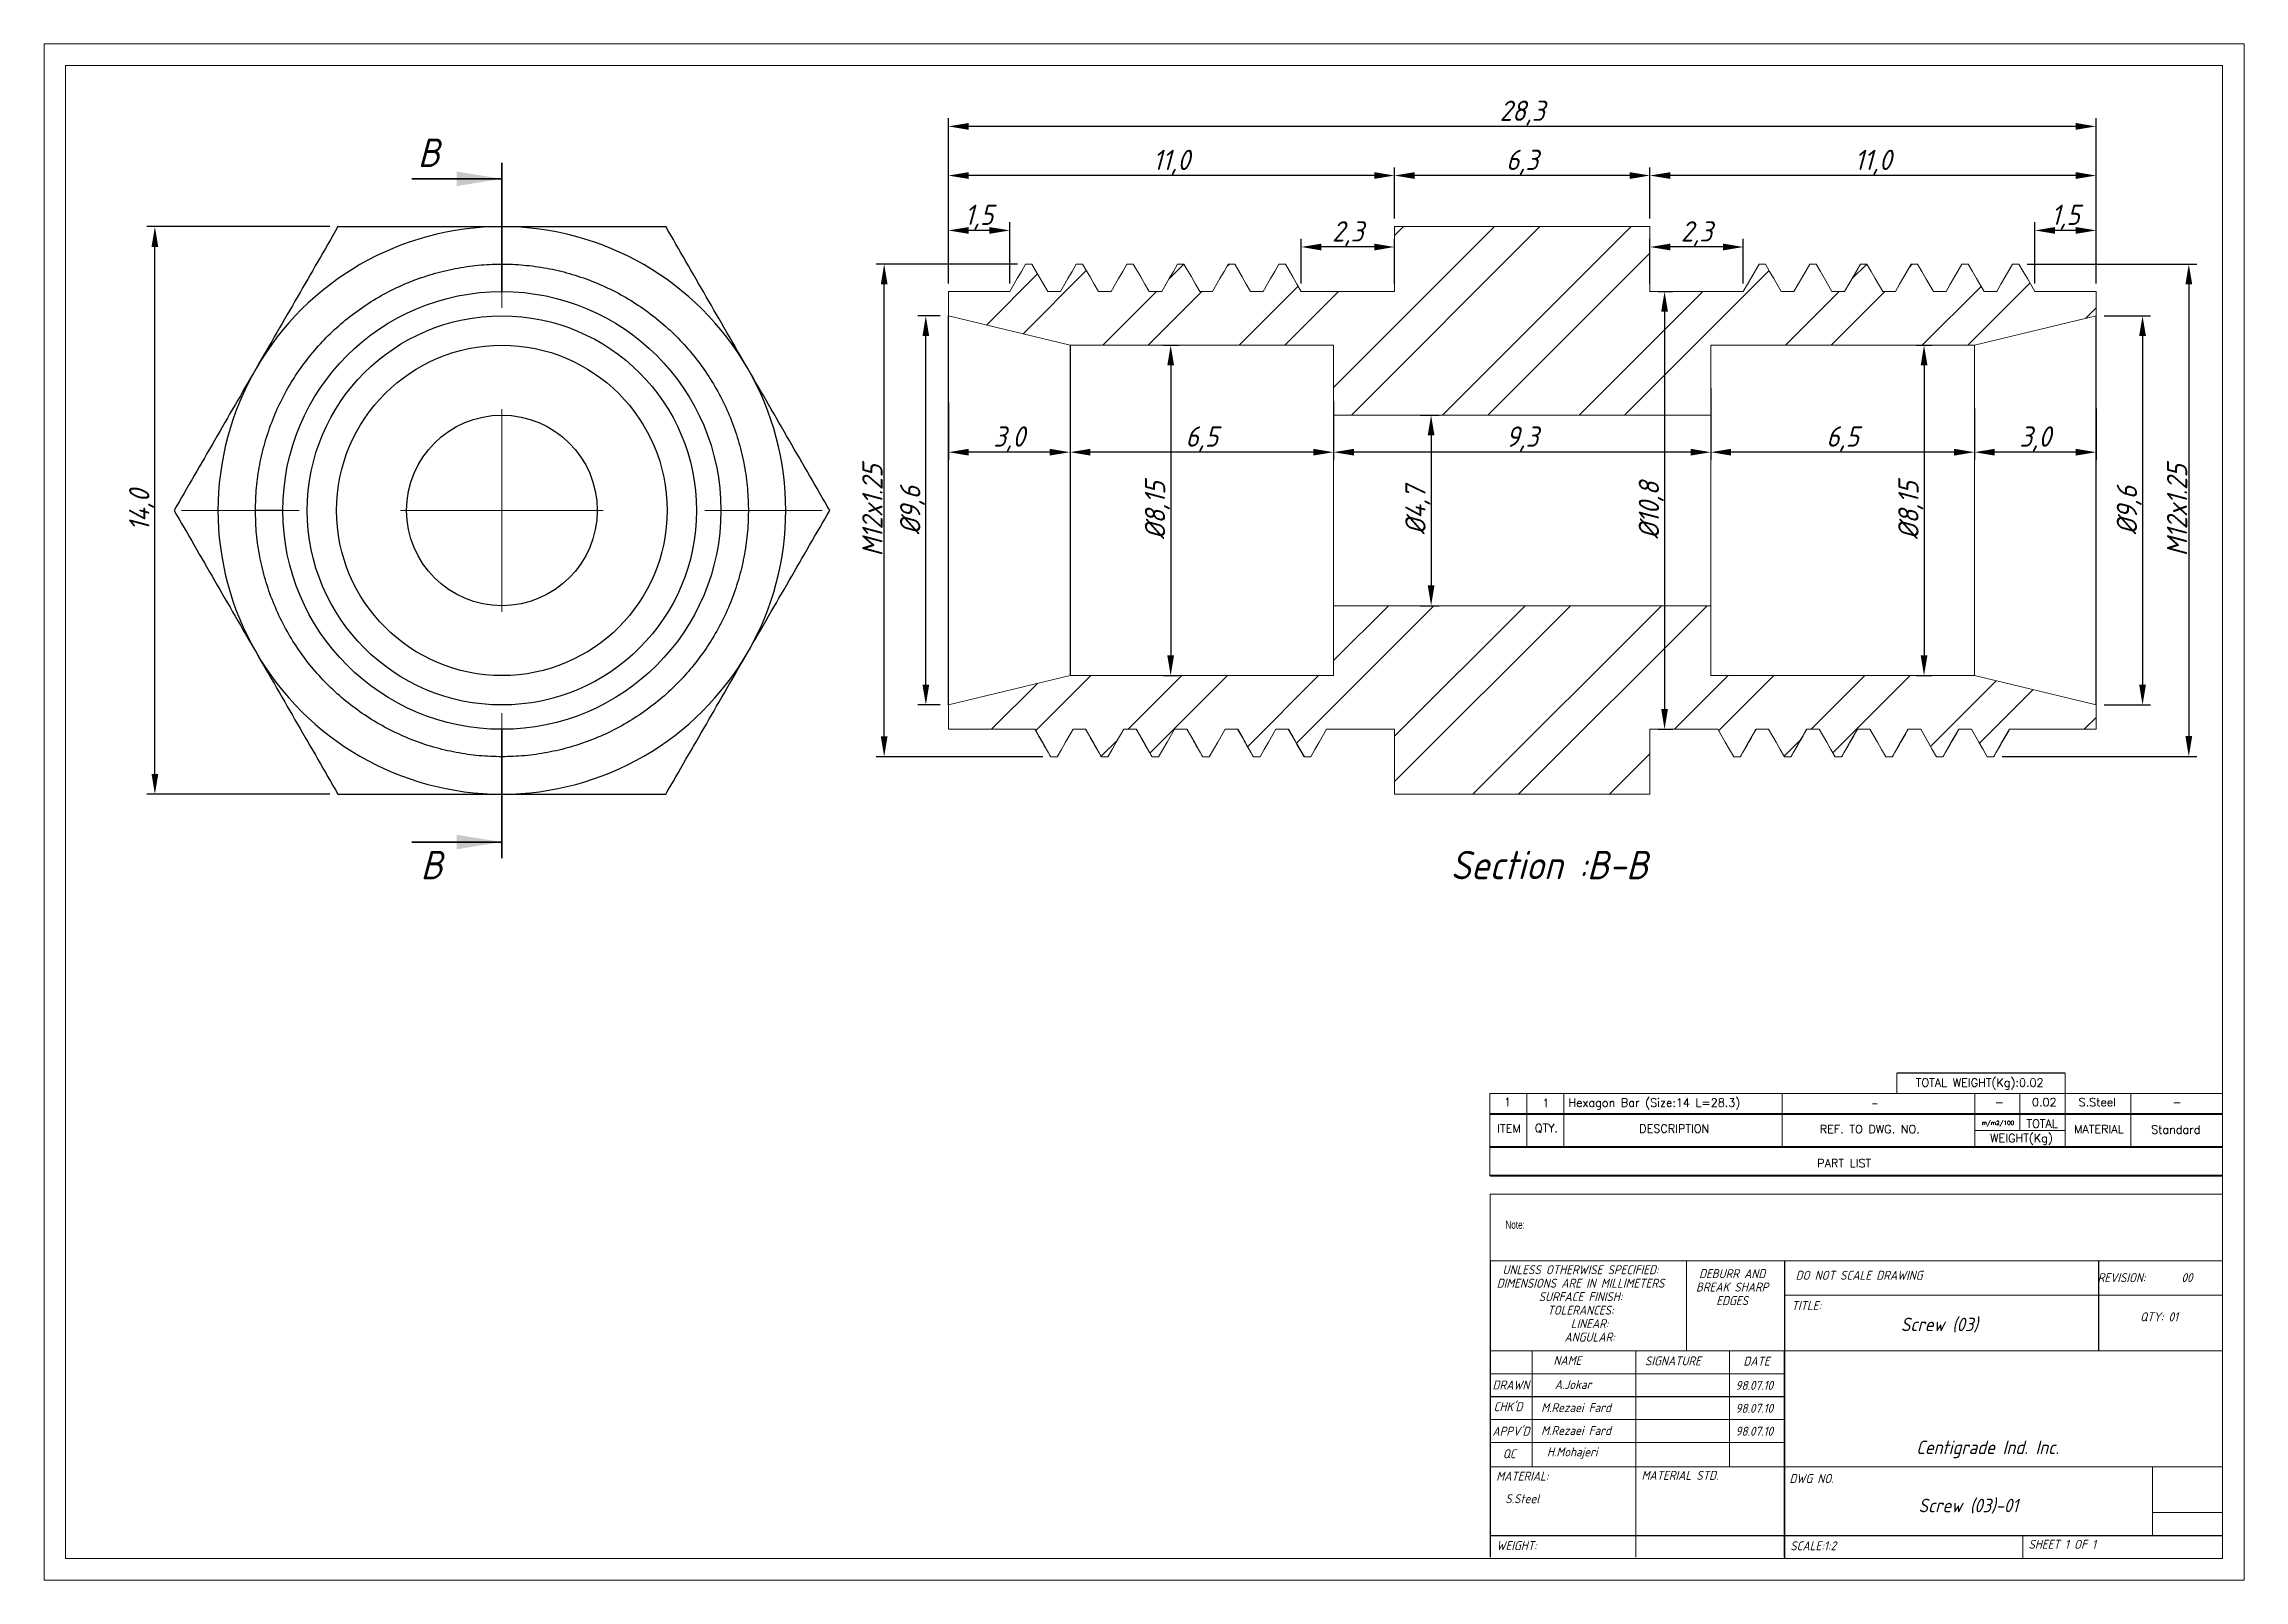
# Model space of a CAD drawing. Header units: millimetres. Extents: x 1178 to 1232, y 650 to 752.
# Drawn here: x 1178.1 to 1232.4, y 713.7 to 751.6 of the extents above; entities that cross this region are included whole.
import ezdxf
from ezdxf.enums import TextEntityAlignment as Align

# ---------------------------------------------------------------- set-up
doc = ezdxf.new("R2010")
doc.units = ezdxf.units.MM
doc.linetypes.add('PHANTOM', pattern=[12.7, 6.35, -1.27, 1.27, -1.27, 1.27, -1.27])
doc.linetypes.add('SLD-Solid', pattern=[0])
doc.layers.add('title', color=7, linetype='Continuous', lineweight=15)
doc.styles.add('GENISO', font='geniso.shx', dxfattribs={"oblique": 15})
doc.styles.add('SLDTEXTSTYLE0', font='TXT', dxfattribs={"width": 0.75})
doc.styles.add('TITLE', font='romans.shx', dxfattribs={"height": 2.5})
doc.dimstyles.new('Scale', dxfattribs={"dimscale": 0.2, "dimtxt": 2.5, "dimasz": 2.5, "dimexe": 1, "dimexo": 1, "dimgap": 0.2, "dimtad": 1, "dimdec": 1, "dimzin": 0, "dimtxsty": 'GENISO', "dimcen": 2.5, "dimclrd": 1, "dimclre": 1, "dimclrt": 7, "dimadec": 0, "dimazin": 0, "dimtfac": 1, "dimtdec": 1, "dimtmove": 0, "dimatfit": 3, "dimfxl": 1, "dimtzin": 0, "dimlwd": -1, "dimlwe": -1, "dimarcsym": 0})

msp = doc.modelspace()

# ---------------------------------------------------------------- texts
at = {"color": 7, "attachment_point": 5, "style": 'GENISO'}
for s, insert, char_height in [('B', (1187.613, 748.917), 0.7), ('B', (1187.682, 731.345), 0.7), ('Section :B-B', (1215.242, 731.345), 0.7), ('UNLESS OTHERWISE SPECIFIED:', (1216.014, 721.363), 0.22159), ('DIMENSIONS ARE IN MILLIMETERS', (1216.014, 721.03), 0.22159), ('BREAK SHARP', (1219.752, 720.934), 0.22159), ('DEBURR AND', (1219.752, 721.266), 0.2216), ('DO NOT SCALE DRAWING', (1222.882, 721.225), 0.22159), ('REVISION:       00', (1229.934, 721.168), 0.22159), ('SURFACE FINISH:', (1216.014, 720.698), 0.22159), ('TOLERANCES:', (1216.014, 720.365), 0.22159), ('EDGES', (1219.752, 720.602), 0.2216), ('TITLE:', (1221.581, 720.477), 0.2216), ('LINEAR:', (1216.239, 720.033), 0.2216), ('Screw (03)', (1224.861, 719.997), 0.3324), ('\\pi-0.66477,l0.88636,t0.88636;QTY:^I01', (1230.169, 720.201), 0.22159), ('ANGULAR:', (1216.239, 719.701), 0.2216), ('NAME', (1215.69, 719.126), 0.2216), ('SIGNATURE', (1218.293, 719.113), 0.2216), ('DATE', (1220.353, 719.107), 0.2216), ('DRAWN', (1214.297, 718.519), 0.2216), ('A.Jokar', (1215.831, 718.53), 0.2216), ('98.07.10', (1220.298, 718.509), 0.2216), ("CHK'D", (1214.227, 717.984), 0.2216), ('M.Rezaei Fard', (1215.904, 717.961), 0.22159), ('98.07.10', (1220.298, 717.944), 0.2216), ("APPV'D", (1214.299, 717.379), 0.2216), ('M.Rezaei Fard', (1215.904, 717.396), 0.22159), ('98.07.10', (1220.298, 717.379), 0.2216), ('Centigrade Ind. Inc.', (1226.049, 716.93), 0.33238), ('QC', (1214.256, 716.824), 0.2216), ('H.Mohajeri', (1215.81, 716.835), 0.2216), ('MATERIAL:', (1214.58, 716.27), 0.2216), ('MATERIAL STD.', (1218.465, 716.289), 0.22159), ('DWG NO.', (1221.71, 716.212), 0.2216), ('S.Steel', (1214.58, 715.714), 0.2216), ('Screw (03)-01', (1225.576, 715.53), 0.33238), ('WEIGHT:', (1214.438, 714.557), 0.2216), ('SCALE:1:2', (1221.75, 714.552), 0.2216), ('SHEET 1 OF 1', (1227.891, 714.589), 0.22159)]:
    msp.add_mtext(s, dxfattribs=dict(at, insert=insert, char_height=char_height))
at = {"color": 7, "linetype": 'Continuous', "lineweight": 15, "insert": (1214.163, 722.572), "char_height": 0.1994, "attachment_point": 1, "style": 'SLDTEXTSTYLE0'}
msp.add_mtext('Note:', dxfattribs=at)
at = {"layer": 'title', "color": 7, "style": 'TITLE'}
for s, height, p in [('TOTAL WEIGHT(Kg):0.02', 0.20259, (1225.856, 725.964)), ('m/m2/100', 0.1013, (1226.304, 724.977)), ('TOTAL', 0.2026, (1227.395, 724.967))]:
    msp.add_text(s, height=height, dxfattribs=at).set_placement(p, align=Align.MIDDLE)
at = {"layer": 'title', "style": 'TITLE'}
msp.add_text('1', height=0.203, dxfattribs=at).set_placement((1214.127, 725.4))
msp.add_text('1', height=0.203, dxfattribs=at).set_placement((1215.157, 725.476), align=Align.MIDDLE)
at = {"layer": 'title', "color": 7, "style": 'TITLE'}
for s, height, p in [('Hexagon Bar (Size:14 L=28.3)', 0.20259, (1215.716, 725.383)), ('-', 0.146, (1223.187, 725.393))]:
    msp.add_text(s, height=height, dxfattribs=at).set_placement(p)
at = {"layer": 'title', "color": 0, "style": 'TITLE'}
for s, height, p in [('-', 0.203, (1226.337, 725.496)), ('0.02', 0.2026, (1227.448, 725.496)), ('S.Steel', 0.2026, (1228.755, 725.496)), ('-', 0.203, (1230.722, 725.496)), ('ITEM', 0.2026, (1214.249, 724.847)), ('QTY.', 0.2026, (1215.174, 724.847)), ('DESCRIPTION', 0.20259, (1218.325, 724.844)), ('REF. TO DWG. NO.', 0.20259, (1223.146, 724.831)), ('WEIGHT(Kg)', 0.2026, (1226.886, 724.596)), ('MATERIAL', 0.2026, (1228.793, 724.831)), ('Standard', 0.2026, (1230.691, 724.82)), ('PART LIST', 0.2026, (1222.515, 723.991))]:
    msp.add_text(s, height=height, dxfattribs=at).set_placement(p, align=Align.MIDDLE)

# ---------------------------------------------------------------- blocks, each defined once
blk = doc.blocks.new('SW_CENTERMARKSYMBOL_0')
at = {"color": 0, "linetype": 'Continuous', "lineweight": 0}
for p, q in [((0, 20), (0, 31.6)), ((0, 0), (0, 10)), ((-20, 0), (-31.6, 0)), ((0, 0), (-10, 0)), ((0, 0), (0, -10)), ((0, 0), (10, 0)), ((20, 0), (31.6, 0)), ((0, -20), (0, -31.6))]:
    blk.add_line(p, q, dxfattribs=at)
blk = doc.blocks.new('*D3')
at = {"color": 1, "transparency": 16777216}
for p, q in [((1185.177, 747.094), (1180.662, 747.094)), ((1180.862, 733.594), (1180.862, 746.594)), ((1185.177, 733.094), (1180.662, 733.094))]:
    blk.add_line(p, q, dxfattribs=at)
for points in [[(1180.779, 746.594), (1180.946, 746.594), (1180.862, 747.094)], [(1180.779, 733.594), (1180.946, 733.594), (1180.862, 733.094)]]:
    blk.add_solid(points, dxfattribs=at)
at = {"layer": 'Defpoints', "color": 0, "transparency": 16777216}
for p in [(1180.862, 747.094), (1185.377, 747.094), (1185.377, 733.094)]:
    blk.add_point(p, dxfattribs=at)
at = {"color": 7, "transparency": 16777216, "insert": (1180.535, 740.094), "char_height": 0.5, "attachment_point": 5, "rotation": 90, "style": 'GENISO'}
blk.add_mtext('14,0', dxfattribs=at)
blk = doc.blocks.new('*D4')
at = {"color": 1, "transparency": 16777216}
for p, q in [((1217.726, 747.294), (1217.726, 748.555)), ((1228.226, 748.355), (1218.226, 748.355)), ((1228.726, 745.694), (1228.726, 748.555))]:
    blk.add_line(p, q, dxfattribs=at)
for points in [[(1218.226, 748.438), (1218.226, 748.271), (1217.726, 748.355)], [(1228.226, 748.438), (1228.226, 748.271), (1228.726, 748.355)]]:
    blk.add_solid(points, dxfattribs=at)
at = {"layer": 'Defpoints', "color": 0, "transparency": 16777216}
for p in [(1217.726, 748.355), (1217.726, 747.094), (1228.726, 745.494)]:
    blk.add_point(p, dxfattribs=at)
at = {"color": 7, "transparency": 16777216, "insert": (1223.226, 748.682), "char_height": 0.5, "attachment_point": 5, "style": 'GENISO'}
blk.add_mtext('11,0', dxfattribs=at)
blk = doc.blocks.new('*D5')
at = {"color": 1, "transparency": 16777216}
for p, q in [((1211.426, 747.294), (1211.426, 748.555)), ((1217.226, 748.355), (1211.926, 748.355)), ((1217.726, 747.294), (1217.726, 748.555))]:
    blk.add_line(p, q, dxfattribs=at)
for points in [[(1211.926, 748.438), (1211.926, 748.271), (1211.426, 748.355)], [(1217.226, 748.438), (1217.226, 748.271), (1217.726, 748.355)]]:
    blk.add_solid(points, dxfattribs=at)
at = {"layer": 'Defpoints', "color": 0, "transparency": 16777216}
for p in [(1211.426, 748.355), (1211.426, 747.094), (1217.726, 747.094)]:
    blk.add_point(p, dxfattribs=at)
at = {"color": 7, "transparency": 16777216, "insert": (1214.576, 748.682), "char_height": 0.5, "attachment_point": 5, "style": 'GENISO'}
blk.add_mtext('6,3', dxfattribs=at)
blk = doc.blocks.new('*D6')
at = {"color": 1, "transparency": 16777216}
for p, q in [((1200.426, 745.694), (1200.426, 748.555)), ((1210.926, 748.355), (1200.926, 748.355)), ((1211.426, 747.294), (1211.426, 748.555))]:
    blk.add_line(p, q, dxfattribs=at)
for points in [[(1200.926, 748.438), (1200.926, 748.271), (1200.426, 748.355)], [(1210.926, 748.438), (1210.926, 748.271), (1211.426, 748.355)]]:
    blk.add_solid(points, dxfattribs=at)
at = {"layer": 'Defpoints', "color": 0, "transparency": 16777216}
for p in [(1200.426, 748.355), (1211.426, 747.094), (1200.426, 745.494)]:
    blk.add_point(p, dxfattribs=at)
at = {"color": 7, "transparency": 16777216, "insert": (1205.926, 748.682), "char_height": 0.5, "attachment_point": 5, "style": 'GENISO'}
blk.add_mtext('11,0', dxfattribs=at)
blk = doc.blocks.new('*D7')
at = {"color": 1, "transparency": 16777216}
for p, q in [((1200.426, 745.694), (1200.426, 749.767)), ((1228.726, 745.694), (1228.726, 749.767)), ((1228.226, 749.567), (1200.926, 749.567))]:
    blk.add_line(p, q, dxfattribs=at)
for points in [[(1200.926, 749.651), (1200.926, 749.484), (1200.426, 749.567)], [(1228.226, 749.651), (1228.226, 749.484), (1228.726, 749.567)]]:
    blk.add_solid(points, dxfattribs=at)
at = {"layer": 'Defpoints', "color": 0, "transparency": 16777216}
for p in [(1200.426, 749.567), (1200.426, 745.494), (1228.726, 745.494)]:
    blk.add_point(p, dxfattribs=at)
at = {"color": 7, "transparency": 16777216, "insert": (1214.576, 749.895), "char_height": 0.5, "attachment_point": 5, "style": 'GENISO'}
blk.add_mtext('28,3', dxfattribs=at)
blk = doc.blocks.new('*D8')
at = {"color": 1, "transparency": 16777216}
for p, q in [((1225.726, 742.605), (1225.726, 741.33)), ((1228.726, 742.605), (1228.726, 741.33)), ((1228.226, 741.53), (1226.226, 741.53))]:
    blk.add_line(p, q, dxfattribs=at)
for points in [[(1226.226, 741.613), (1226.226, 741.447), (1225.726, 741.53)], [(1228.226, 741.613), (1228.226, 741.447), (1228.726, 741.53)]]:
    blk.add_solid(points, dxfattribs=at)
at = {"layer": 'Defpoints', "color": 0, "transparency": 16777216}
for p in [(1225.726, 742.805), (1228.726, 742.805), (1225.726, 741.53)]:
    blk.add_point(p, dxfattribs=at)
at = {"color": 7, "transparency": 16777216, "insert": (1227.226, 741.858), "char_height": 0.5, "attachment_point": 5, "style": 'GENISO'}
blk.add_mtext('3,0', dxfattribs=at)
blk = doc.blocks.new('*D9')
at = {"color": 1, "transparency": 16777216}
for p, q in [((1219.226, 743.106), (1219.226, 741.33)), ((1225.726, 742.605), (1225.726, 741.33)), ((1225.226, 741.53), (1219.726, 741.53))]:
    blk.add_line(p, q, dxfattribs=at)
for points in [[(1219.726, 741.613), (1219.726, 741.447), (1219.226, 741.53)], [(1225.226, 741.613), (1225.226, 741.447), (1225.726, 741.53)]]:
    blk.add_solid(points, dxfattribs=at)
at = {"layer": 'Defpoints', "color": 0, "transparency": 16777216}
for p in [(1219.226, 743.306), (1225.726, 742.805), (1219.226, 741.53)]:
    blk.add_point(p, dxfattribs=at)
at = {"color": 7, "transparency": 16777216, "insert": (1222.476, 741.858), "char_height": 0.5, "attachment_point": 5, "style": 'GENISO'}
blk.add_mtext('6,5', dxfattribs=at)
blk = doc.blocks.new('*D10')
at = {"color": 1, "transparency": 16777216}
for p, q in [((1200.426, 742.767), (1200.426, 741.33)), ((1203.426, 742.767), (1203.426, 741.33)), ((1202.926, 741.53), (1200.926, 741.53))]:
    blk.add_line(p, q, dxfattribs=at)
for points in [[(1200.926, 741.613), (1200.926, 741.447), (1200.426, 741.53)], [(1202.926, 741.613), (1202.926, 741.447), (1203.426, 741.53)]]:
    blk.add_solid(points, dxfattribs=at)
at = {"layer": 'Defpoints', "color": 0, "transparency": 16777216}
for p in [(1200.426, 742.967), (1203.426, 742.967), (1200.426, 741.53)]:
    blk.add_point(p, dxfattribs=at)
at = {"color": 7, "transparency": 16777216, "insert": (1201.926, 741.858), "char_height": 0.5, "attachment_point": 5, "style": 'GENISO'}
blk.add_mtext('3,0', dxfattribs=at)
blk = doc.blocks.new('*D11')
at = {"color": 1, "transparency": 16777216}
for p, q in [((1203.426, 743.014), (1203.426, 741.33)), ((1209.926, 742.779), (1209.926, 741.33)), ((1209.426, 741.53), (1203.926, 741.53))]:
    blk.add_line(p, q, dxfattribs=at)
for points in [[(1203.926, 741.613), (1203.926, 741.447), (1203.426, 741.53)], [(1209.426, 741.613), (1209.426, 741.447), (1209.926, 741.53)]]:
    blk.add_solid(points, dxfattribs=at)
at = {"layer": 'Defpoints', "color": 0, "transparency": 16777216}
for p in [(1203.426, 743.214), (1209.926, 742.979), (1203.426, 741.53)]:
    blk.add_point(p, dxfattribs=at)
at = {"color": 7, "transparency": 16777216, "insert": (1206.676, 741.858), "char_height": 0.5, "attachment_point": 5, "style": 'GENISO'}
blk.add_mtext('6,5', dxfattribs=at)
blk = doc.blocks.new('*D12')
at = {"color": 1, "transparency": 16777216}
for p, q in [((1209.926, 742.244), (1209.926, 741.33)), ((1219.226, 742.244), (1219.226, 741.33)), ((1218.726, 741.53), (1210.426, 741.53))]:
    blk.add_line(p, q, dxfattribs=at)
for points in [[(1210.426, 741.613), (1210.426, 741.447), (1209.926, 741.53)], [(1218.726, 741.613), (1218.726, 741.447), (1219.226, 741.53)]]:
    blk.add_solid(points, dxfattribs=at)
at = {"layer": 'Defpoints', "color": 0, "transparency": 16777216}
for p in [(1209.926, 742.444), (1219.226, 742.444), (1209.926, 741.53)]:
    blk.add_point(p, dxfattribs=at)
at = {"color": 7, "transparency": 16777216, "insert": (1214.576, 741.857), "char_height": 0.5, "attachment_point": 5, "style": 'GENISO'}
blk.add_mtext('9,3', dxfattribs=at)
blk = doc.blocks.new('*D13')
at = {"color": 1, "transparency": 16777216}
for p, q in [((1217.926, 745.494), (1218.286, 745.494)), ((1218.086, 744.994), (1218.086, 735.194)), ((1217.926, 734.694), (1218.286, 734.694))]:
    blk.add_line(p, q, dxfattribs=at)
for points in [[(1218.002, 744.994), (1218.169, 744.994), (1218.086, 745.494)], [(1218.002, 735.194), (1218.169, 735.194), (1218.086, 734.694)]]:
    blk.add_solid(points, dxfattribs=at)
at = {"layer": 'Defpoints', "color": 0, "transparency": 16777216}
for p in [(1217.726, 745.494), (1217.726, 734.694), (1218.086, 734.694)]:
    blk.add_point(p, dxfattribs=at)
at = {"color": 7, "transparency": 16777216, "insert": (1217.758, 740.094), "char_height": 0.5, "attachment_point": 5, "rotation": 90, "style": 'GENISO'}
blk.add_mtext('%%C10,8', dxfattribs=at)
blk = doc.blocks.new('*D14')
at = {"color": 1, "transparency": 16777216}
for p, q in [((1202.129, 746.17), (1198.644, 746.17)), ((1198.844, 734.517), (1198.844, 745.67)), ((1202.754, 734.017), (1198.644, 734.017))]:
    blk.add_line(p, q, dxfattribs=at)
for points in [[(1198.761, 745.67), (1198.927, 745.67), (1198.844, 746.17)], [(1198.761, 734.517), (1198.927, 734.517), (1198.844, 734.017)]]:
    blk.add_solid(points, dxfattribs=at)
at = {"layer": 'Defpoints', "color": 0, "transparency": 16777216}
for p in [(1198.844, 746.17), (1202.329, 746.17), (1202.954, 734.017)]:
    blk.add_point(p, dxfattribs=at)
at = {"color": 7, "transparency": 16777216, "insert": (1198.554, 740.094), "char_height": 0.5, "attachment_point": 5, "rotation": 90, "style": 'GENISO'}
blk.add_mtext('M12x1.25', dxfattribs=at)
blk = doc.blocks.new('*D15')
at = {"color": 1, "transparency": 16777216}
for p, q in [((1227.023, 746.17), (1231.212, 746.17)), ((1231.012, 745.67), (1231.012, 734.526)), ((1226.408, 734.026), (1231.212, 734.026))]:
    blk.add_line(p, q, dxfattribs=at)
for points in [[(1230.929, 745.67), (1231.096, 745.67), (1231.012, 746.17)], [(1230.929, 734.526), (1231.096, 734.526), (1231.012, 734.026)]]:
    blk.add_solid(points, dxfattribs=at)
at = {"layer": 'Defpoints', "color": 0, "transparency": 16777216}
for p in [(1226.823, 746.17), (1226.208, 734.026), (1231.012, 734.026)]:
    blk.add_point(p, dxfattribs=at)
at = {"color": 7, "transparency": 16777216, "insert": (1230.722, 740.098), "char_height": 0.5, "attachment_point": 5, "rotation": 90, "style": 'GENISO'}
blk.add_mtext('M12x1.25', dxfattribs=at)
blk = doc.blocks.new('*D16')
at = {"color": 1, "transparency": 16777216}
for p, q in [((1228.926, 744.894), (1230.071, 744.894)), ((1229.871, 744.394), (1229.871, 735.794)), ((1228.926, 735.294), (1230.071, 735.294))]:
    blk.add_line(p, q, dxfattribs=at)
for points in [[(1229.788, 744.394), (1229.955, 744.394), (1229.871, 744.894)], [(1229.788, 735.794), (1229.955, 735.794), (1229.871, 735.294)]]:
    blk.add_solid(points, dxfattribs=at)
at = {"layer": 'Defpoints', "color": 0, "transparency": 16777216}
for p in [(1228.726, 744.894), (1228.726, 735.294), (1229.871, 735.294)]:
    blk.add_point(p, dxfattribs=at)
at = {"color": 7, "transparency": 16777216, "insert": (1229.544, 740.094), "char_height": 0.5, "attachment_point": 5, "rotation": 90, "style": 'GENISO'}
blk.add_mtext('%%C9,6', dxfattribs=at)
blk = doc.blocks.new('*D17')
at = {"color": 1, "transparency": 16777216}
for p, q in [((1224.3, 744.169), (1224.684, 744.169)), ((1224.484, 743.669), (1224.484, 736.519)), ((1224.3, 736.019), (1224.684, 736.019))]:
    blk.add_line(p, q, dxfattribs=at)
for points in [[(1224.401, 743.669), (1224.568, 743.669), (1224.484, 744.169)], [(1224.401, 736.519), (1224.568, 736.519), (1224.484, 736.019)]]:
    blk.add_solid(points, dxfattribs=at)
at = {"layer": 'Defpoints', "color": 0, "transparency": 16777216}
for p in [(1224.1, 744.169), (1224.1, 736.019), (1224.484, 736.019)]:
    blk.add_point(p, dxfattribs=at)
at = {"color": 7, "transparency": 16777216, "insert": (1224.157, 740.094), "char_height": 0.5, "attachment_point": 5, "rotation": 90, "style": 'GENISO'}
blk.add_mtext('%%C8,15', dxfattribs=at)
blk = doc.blocks.new('*D18')
at = {"color": 1, "transparency": 16777216}
for p, q in [((1205.724, 744.169), (1206.108, 744.169)), ((1205.908, 743.669), (1205.908, 736.519)), ((1205.724, 736.019), (1206.108, 736.019))]:
    blk.add_line(p, q, dxfattribs=at)
for points in [[(1205.825, 743.669), (1205.992, 743.669), (1205.908, 744.169)], [(1205.825, 736.519), (1205.992, 736.519), (1205.908, 736.019)]]:
    blk.add_solid(points, dxfattribs=at)
at = {"layer": 'Defpoints', "color": 0, "transparency": 16777216}
for p in [(1205.524, 744.169), (1205.524, 736.019), (1205.908, 736.019)]:
    blk.add_point(p, dxfattribs=at)
at = {"color": 7, "transparency": 16777216, "insert": (1205.581, 740.094), "char_height": 0.5, "attachment_point": 5, "rotation": 90, "style": 'GENISO'}
blk.add_mtext('%%C8,15', dxfattribs=at)
blk = doc.blocks.new('*D19')
at = {"color": 1, "transparency": 16777216}
for p, q in [((1212.06, 742.444), (1212.529, 742.444)), ((1212.329, 741.944), (1212.329, 738.244)), ((1212.06, 737.744), (1212.529, 737.744))]:
    blk.add_line(p, q, dxfattribs=at)
for points in [[(1212.246, 741.944), (1212.413, 741.944), (1212.329, 742.444)], [(1212.246, 738.244), (1212.413, 738.244), (1212.329, 737.744)]]:
    blk.add_solid(points, dxfattribs=at)
at = {"layer": 'Defpoints', "color": 0, "transparency": 16777216}
for p in [(1211.86, 742.444), (1211.86, 737.744), (1212.329, 737.744)]:
    blk.add_point(p, dxfattribs=at)
at = {"color": 7, "transparency": 16777216, "insert": (1212.002, 740.094), "char_height": 0.5, "attachment_point": 5, "rotation": 90, "style": 'GENISO'}
blk.add_mtext('%%C4,7', dxfattribs=at)
blk = doc.blocks.new('*D20')
at = {"color": 1, "transparency": 16777216}
for p, q in [((1200.426, 745.694), (1200.426, 747.201)), ((1201.439, 747.001), (1200.926, 747.001)), ((1201.939, 745.694), (1201.939, 747.201))]:
    blk.add_line(p, q, dxfattribs=at)
for points in [[(1200.926, 747.084), (1200.926, 746.917), (1200.426, 747.001)], [(1201.439, 747.084), (1201.439, 746.917), (1201.939, 747.001)]]:
    blk.add_solid(points, dxfattribs=at)
at = {"layer": 'Defpoints', "color": 0, "transparency": 16777216}
for p in [(1200.426, 747.001), (1200.426, 745.494), (1201.939, 745.494)]:
    blk.add_point(p, dxfattribs=at)
at = {"color": 7, "transparency": 16777216, "insert": (1201.182, 747.328), "char_height": 0.5, "attachment_point": 5, "style": 'GENISO'}
blk.add_mtext('1,5', dxfattribs=at)
blk = doc.blocks.new('*D21')
at = {"color": 1, "transparency": 16777216}
for p, q in [((1227.214, 745.694), (1227.214, 747.201)), ((1228.226, 747.001), (1227.714, 747.001)), ((1228.726, 745.694), (1228.726, 747.201))]:
    blk.add_line(p, q, dxfattribs=at)
for points in [[(1227.714, 747.084), (1227.714, 746.917), (1227.214, 747.001)], [(1228.226, 747.084), (1228.226, 746.917), (1228.726, 747.001)]]:
    blk.add_solid(points, dxfattribs=at)
at = {"layer": 'Defpoints', "color": 0, "transparency": 16777216}
for p in [(1227.214, 747.001), (1227.214, 745.494), (1228.726, 745.494)]:
    blk.add_point(p, dxfattribs=at)
at = {"color": 7, "transparency": 16777216, "insert": (1227.97, 747.328), "char_height": 0.5, "attachment_point": 5, "style": 'GENISO'}
blk.add_mtext('1,5', dxfattribs=at)
blk = doc.blocks.new('*D22')
at = {"color": 1, "transparency": 16777216}
for p, q in [((1209.126, 745.694), (1209.126, 746.792)), ((1210.926, 746.592), (1209.626, 746.592)), ((1211.426, 745.694), (1211.426, 746.792))]:
    blk.add_line(p, q, dxfattribs=at)
for points in [[(1209.626, 746.675), (1209.626, 746.508), (1209.126, 746.592)], [(1210.926, 746.675), (1210.926, 746.508), (1211.426, 746.592)]]:
    blk.add_solid(points, dxfattribs=at)
at = {"layer": 'Defpoints', "color": 0, "transparency": 16777216}
for p in [(1209.126, 746.592), (1209.126, 745.494), (1211.426, 745.494)]:
    blk.add_point(p, dxfattribs=at)
at = {"color": 7, "transparency": 16777216, "insert": (1210.276, 746.919), "char_height": 0.5, "attachment_point": 5, "style": 'GENISO'}
blk.add_mtext('2,3', dxfattribs=at)
blk = doc.blocks.new('*D23')
at = {"color": 1, "transparency": 16777216}
for p, q in [((1217.726, 745.694), (1217.726, 746.792)), ((1219.526, 746.592), (1218.226, 746.592)), ((1220.026, 745.694), (1220.026, 746.792))]:
    blk.add_line(p, q, dxfattribs=at)
for points in [[(1218.226, 746.675), (1218.226, 746.508), (1217.726, 746.592)], [(1219.526, 746.675), (1219.526, 746.508), (1220.026, 746.592)]]:
    blk.add_solid(points, dxfattribs=at)
at = {"layer": 'Defpoints', "color": 0, "transparency": 16777216}
for p in [(1217.726, 746.592), (1217.726, 745.494), (1220.026, 745.494)]:
    blk.add_point(p, dxfattribs=at)
at = {"color": 7, "transparency": 16777216, "insert": (1218.876, 746.919), "char_height": 0.5, "attachment_point": 5, "style": 'GENISO'}
blk.add_mtext('2,3', dxfattribs=at)
blk = doc.blocks.new('*D24')
at = {"color": 1, "transparency": 16777216}
for p, q in [((1200.226, 744.894), (1199.671, 744.894)), ((1199.871, 735.794), (1199.871, 744.394)), ((1200.226, 735.294), (1199.671, 735.294))]:
    blk.add_line(p, q, dxfattribs=at)
for points in [[(1199.788, 744.394), (1199.954, 744.394), (1199.871, 744.894)], [(1199.788, 735.794), (1199.954, 735.794), (1199.871, 735.294)]]:
    blk.add_solid(points, dxfattribs=at)
at = {"layer": 'Defpoints', "color": 0, "transparency": 16777216}
for p in [(1199.871, 744.894), (1200.426, 744.894), (1200.426, 735.294)]:
    blk.add_point(p, dxfattribs=at)
at = {"color": 7, "transparency": 16777216, "insert": (1199.544, 740.094), "char_height": 0.5, "attachment_point": 5, "rotation": 90, "style": 'GENISO'}
blk.add_mtext('%%C9,6', dxfattribs=at)

# ---------------------------------------------------------------- dimensions: what is measured, and where the dimension line sits
for base, p1, p2, picture, middle in [((1200.426, 749.567), (1228.726, 745.494), (1200.426, 745.494), '*D7', (1214.576, 749.895)), ((1200.426, 748.355), (1211.426, 747.094), (1200.426, 745.494), '*D6', (1205.926, 748.682)), ((1211.426, 748.355), (1217.726, 747.094), (1211.426, 747.094), '*D5', (1214.576, 748.682)), ((1217.726, 748.355), (1228.726, 745.494), (1217.726, 747.094), '*D4', (1223.226, 748.682)), ((1200.426, 747.001), (1201.939, 745.494), (1200.426, 745.494), '*D20', (1201.182, 747.328)), ((1227.214, 747.001), (1228.726, 745.494), (1227.214, 745.494), '*D21', (1227.97, 747.328)), ((1209.126, 746.592), (1211.426, 745.494), (1209.126, 745.494), '*D22', (1210.276, 746.919)), ((1217.726, 746.592), (1220.026, 745.494), (1217.726, 745.494), '*D23', (1218.876, 746.919)), ((1203.426, 741.53), (1209.926, 742.979), (1203.426, 743.214), '*D11', (1206.676, 741.858)), ((1219.226, 741.53), (1225.726, 742.805), (1219.226, 743.306), '*D9', (1222.476, 741.858)), ((1200.426, 741.53), (1203.426, 742.967), (1200.426, 742.967), '*D10', (1201.926, 741.858)), ((1225.726, 741.53), (1228.726, 742.805), (1225.726, 742.805), '*D8', (1227.226, 741.858)), ((1209.926, 741.53), (1219.226, 742.444), (1209.926, 742.444), '*D12', (1214.576, 741.857))]:
    dim = msp.add_linear_dim(base=base, p1=p1, p2=p2, dimstyle='Scale')
    dim.commit()
    dim.dimension.update_dxf_attribs({"geometry": picture, "text_midpoint": middle})
dim = msp.add_linear_dim(base=(1180.862, 747.094), p1=(1185.377, 733.094), p2=(1185.377, 747.094), angle=90, dimstyle='Scale')
dim.commit()
dim.dimension.update_dxf_attribs({"geometry": '*D3', "text_midpoint": (1180.535, 740.094)})
dim = msp.add_linear_dim(base=(1198.844, 746.17), p1=(1202.954, 734.017), p2=(1202.329, 746.17), angle=90, text='M12x1.25', dimstyle='Scale')
dim.commit()
dim.dimension.update_dxf_attribs({"geometry": '*D14', "text_midpoint": (1198.844, 740.094), "dimtype": 160})
for base, p1, p2, text, picture, middle in [((1231.012, 734.026), (1226.823, 746.17), (1226.208, 734.026), 'M12x1.25', '*D15', (1230.722, 740.098)), ((1218.086, 734.694), (1217.726, 745.494), (1217.726, 734.694), '%%C<>', '*D13', (1217.758, 740.094)), ((1199.871, 744.894), (1200.426, 735.294), (1200.426, 744.894), '%%C<>', '*D24', (1199.544, 740.094)), ((1229.871, 735.294), (1228.726, 744.894), (1228.726, 735.294), '%%C<>', '*D16', (1229.544, 740.094)), ((1205.908, 736.019), (1205.524, 744.169), (1205.524, 736.019), '%%C8,15', '*D18', (1205.581, 740.094)), ((1224.484, 736.019), (1224.1, 744.169), (1224.1, 736.019), '%%C8,15', '*D17', (1224.157, 740.094)), ((1212.329, 737.744), (1211.86, 742.444), (1211.86, 737.744), '%%C<>', '*D19', (1212.002, 740.094))]:
    dim = msp.add_linear_dim(base=base, p1=p1, p2=p2, angle=90, text=text, dimstyle='Scale')
    dim.commit()
    dim.dimension.update_dxf_attribs({"geometry": picture, "text_midpoint": middle})

# ---------------------------------------------------------------- linework, layer by layer
at = {"color": 240, "linetype": 'PHANTOM', "lineweight": 35, "true_color": 0xed1f24}
for p, q in [((1189.418, 745.496), (1189.418, 748.671)), ((1189.418, 731.517), (1189.418, 734.693))]:
    msp.add_line(p, q, dxfattribs=at)
at = {"color": 240, "linetype": 'Continuous', "lineweight": 35, "true_color": 0xed1f24}
for p, q in [((1187.196, 748.274), (1189.418, 748.274)), ((1187.196, 731.914), (1189.418, 731.914))]:
    msp.add_line(p, q, dxfattribs=at)
at = {"color": 30, "linetype": 'Continuous', "lineweight": 15, "true_color": 0xf26722}
for p, q in [((1209.926, 743.128), (1213.892, 747.094)), ((1210.364, 742.444), (1215.014, 747.094)), ((1212.61, 742.444), (1217.26, 747.094)), ((1213.732, 742.444), (1217.726, 746.438)), ((1201.363, 744.667), (1202.625, 745.929)), ((1202.267, 744.449), (1203.828, 746.01)), ((1217.1, 742.444), (1220.666, 746.01)), ((1204.232, 744.169), (1205.557, 745.494)), ((1205.354, 744.169), (1206.679, 745.494)), ((1207.599, 744.169), (1209.052, 745.622)), ((1208.722, 744.169), (1210.047, 745.494)), ((1215.977, 742.444), (1219.027, 745.494)), ((1221.07, 744.169), (1222.395, 745.494)), ((1222.192, 744.169), (1223.517, 745.494)), ((1224.437, 744.169), (1225.89, 745.621)), ((1225.56, 744.169), (1227.093, 745.702)), ((1228.467, 744.831), (1228.726, 745.09)), ((1209.01, 734.354), (1212.4, 737.744)), ((1209.926, 736.393), (1211.277, 737.744)), ((1211.426, 734.525), (1214.645, 737.744)), ((1211.426, 733.403), (1215.767, 737.744)), ((1213.362, 733.094), (1218.012, 737.744)), ((1214.485, 733.094), (1219.135, 737.744)), ((1201.492, 734.694), (1202.623, 735.825)), ((1202.582, 734.662), (1203.939, 736.019)), ((1204.86, 734.694), (1206.185, 736.019)), ((1205.4, 734.112), (1207.307, 736.019)), ((1207.807, 734.273), (1209.552, 736.019)), ((1218.33, 734.694), (1219.655, 736.019)), ((1219.42, 734.661), (1220.777, 736.019)), ((1221.698, 734.694), (1223.023, 736.019)), ((1222.238, 734.111), (1224.145, 736.019)), ((1224.644, 734.273), (1226.261, 735.89)), ((1225.848, 734.354), (1227.165, 735.671)), ((1228.433, 734.694), (1228.726, 734.987)), ((1204.196, 734.031), (1204.603, 734.437)), ((1216.73, 733.094), (1217.726, 734.09))]:
    msp.add_line(p, q, dxfattribs=at)
at = {"color": 5, "linetype": 'Continuous', "lineweight": 15}
for p, q in [((1211.426, 746.873), (1211.647, 747.094)), ((1211.426, 747.094), (1211.426, 745.494)), ((1211.426, 747.094), (1217.726, 747.094)), ((1217.726, 747.094), (1217.726, 745.494)), ((1202.226, 745.991), (1202.122, 745.811)), ((1202.329, 746.17), (1202.226, 745.991)), ((1202.486, 746.17), (1202.329, 746.17)), ((1202.669, 745.853), (1202.486, 746.17)), ((1203.476, 745.991), (1203.372, 745.811)), ((1203.579, 746.17), (1203.476, 745.991)), ((1203.736, 746.17), (1203.579, 746.17)), ((1203.919, 745.853), (1203.736, 746.17)), ((1204.726, 745.991), (1204.622, 745.811)), ((1204.829, 746.17), (1204.726, 745.991)), ((1204.986, 746.17), (1204.829, 746.17)), ((1205.169, 745.853), (1204.986, 746.17)), ((1205.869, 745.806), (1206.233, 746.17)), ((1205.976, 745.991), (1205.872, 745.811)), ((1206.079, 746.17), (1205.976, 745.991)), ((1206.236, 746.17), (1206.079, 746.17)), ((1206.419, 745.853), (1206.236, 746.17)), ((1207.226, 745.991), (1207.122, 745.811)), ((1207.329, 746.17), (1207.226, 745.991)), ((1207.293, 746.107), (1207.356, 746.17)), ((1207.486, 746.17), (1207.329, 746.17)), ((1207.669, 745.853), (1207.486, 746.17)), ((1208.476, 745.991), (1208.372, 745.811)), ((1208.579, 746.17), (1208.476, 745.991)), ((1208.736, 746.17), (1208.579, 746.17)), ((1208.919, 745.853), (1208.736, 746.17)), ((1220.234, 745.853), (1220.417, 746.17)), ((1220.417, 746.17), (1220.573, 746.17)), ((1220.573, 746.17), (1220.677, 745.991)), ((1220.677, 745.991), (1220.781, 745.811)), ((1221.484, 745.853), (1221.667, 746.17)), ((1221.667, 746.17), (1221.823, 746.17)), ((1221.823, 746.17), (1221.927, 745.991)), ((1221.927, 745.991), (1222.031, 745.811)), ((1222.706, 745.805), (1223.071, 746.17)), ((1222.734, 745.853), (1222.917, 746.17)), ((1222.917, 746.17), (1223.073, 746.17)), ((1223.073, 746.17), (1223.177, 745.991)), ((1223.177, 745.991), (1223.281, 745.811)), ((1223.984, 745.853), (1224.167, 746.17)), ((1224.13, 746.106), (1224.194, 746.17)), ((1224.167, 746.17), (1224.323, 746.17)), ((1224.323, 746.17), (1224.427, 745.991)), ((1224.427, 745.991), (1224.531, 745.811)), ((1225.234, 745.853), (1225.417, 746.17)), ((1225.417, 746.17), (1225.573, 746.17)), ((1225.573, 746.17), (1225.677, 745.991)), ((1225.677, 745.991), (1225.781, 745.811)), ((1226.484, 745.853), (1226.667, 746.17)), ((1226.667, 746.17), (1226.823, 746.17)), ((1226.823, 746.17), (1226.927, 745.991)), ((1226.927, 745.991), (1227.031, 745.811)), ((1201.939, 745.494), (1200.426, 745.494)), ((1200.426, 744.894), (1200.426, 745.494)), ((1202.122, 745.811), (1201.939, 745.494)), ((1202.772, 745.673), (1202.669, 745.853)), ((1202.876, 745.494), (1202.772, 745.673)), ((1203.189, 745.494), (1202.876, 745.494)), ((1203.372, 745.811), (1203.189, 745.494)), ((1204.022, 745.673), (1203.919, 745.853)), ((1204.126, 745.494), (1204.022, 745.673)), ((1204.439, 745.494), (1204.126, 745.494)), ((1204.622, 745.811), (1204.439, 745.494)), ((1205.272, 745.673), (1205.169, 745.853)), ((1205.376, 745.494), (1205.272, 745.673)), ((1205.689, 745.494), (1205.376, 745.494)), ((1205.872, 745.811), (1205.689, 745.494)), ((1206.522, 745.673), (1206.419, 745.853)), ((1206.626, 745.494), (1206.522, 745.673)), ((1206.939, 745.494), (1206.626, 745.494)), ((1207.122, 745.811), (1206.939, 745.494)), ((1207.772, 745.673), (1207.669, 745.853)), ((1207.876, 745.494), (1207.772, 745.673)), ((1208.189, 745.494), (1207.876, 745.494)), ((1208.372, 745.811), (1208.189, 745.494)), ((1209.022, 745.673), (1208.919, 745.853)), ((1209.126, 745.494), (1209.022, 745.673)), ((1211.426, 745.494), (1209.126, 745.494)), ((1217.726, 745.494), (1220.026, 745.494)), ((1220.026, 745.494), (1220.13, 745.673)), ((1220.13, 745.673), (1220.234, 745.853)), ((1220.781, 745.811), (1220.964, 745.494)), ((1220.964, 745.494), (1221.276, 745.494)), ((1221.276, 745.494), (1221.38, 745.673)), ((1221.38, 745.673), (1221.484, 745.853)), ((1222.031, 745.811), (1222.214, 745.494)), ((1222.214, 745.494), (1222.526, 745.494)), ((1222.526, 745.494), (1222.63, 745.673)), ((1222.63, 745.673), (1222.734, 745.853)), ((1223.281, 745.811), (1223.464, 745.494)), ((1223.464, 745.494), (1223.776, 745.494)), ((1223.776, 745.494), (1223.88, 745.673)), ((1223.88, 745.673), (1223.984, 745.853)), ((1224.531, 745.811), (1224.714, 745.494)), ((1224.714, 745.494), (1225.026, 745.494)), ((1225.026, 745.494), (1225.13, 745.673)), ((1225.13, 745.673), (1225.234, 745.853)), ((1225.781, 745.811), (1225.964, 745.494)), ((1225.964, 745.494), (1226.276, 745.494)), ((1226.276, 745.494), (1226.38, 745.673)), ((1226.38, 745.673), (1226.484, 745.853)), ((1227.031, 745.811), (1227.214, 745.494)), ((1227.214, 745.494), (1228.726, 745.494)), ((1228.726, 744.894), (1228.726, 745.494)), ((1200.426, 744.894), (1203.426, 744.169)), ((1228.726, 744.894), (1225.726, 744.169)), ((1203.426, 744.169), (1209.926, 744.169)), ((1209.926, 742.444), (1209.926, 744.169)), ((1225.726, 744.169), (1219.226, 744.169)), ((1219.226, 742.444), (1219.226, 744.169)), ((1225.726, 736.019), (1225.726, 744.169)), ((1219.226, 742.444), (1209.926, 742.444)), ((1209.926, 737.744), (1209.926, 742.444)), ((1219.226, 737.744), (1219.226, 742.444)), ((1209.926, 737.744), (1219.226, 737.744)), ((1209.926, 736.019), (1209.926, 737.744)), ((1219.226, 736.019), (1219.226, 737.744)), ((1203.426, 736.019), (1200.426, 735.294)), ((1209.926, 736.019), (1203.426, 736.019)), ((1219.226, 736.019), (1225.726, 736.019)), ((1225.726, 736.019), (1228.726, 735.294)), ((1200.426, 734.694), (1200.426, 735.294)), ((1228.726, 734.694), (1228.726, 735.294)), ((1200.426, 734.694), (1202.564, 734.694)), ((1202.564, 734.694), (1202.667, 734.514)), ((1202.667, 734.514), (1202.771, 734.334)), ((1203.318, 734.377), (1203.501, 734.694)), ((1203.501, 734.694), (1203.814, 734.694)), ((1203.814, 734.694), (1203.917, 734.514)), ((1203.917, 734.514), (1204.021, 734.334)), ((1204.568, 734.377), (1204.751, 734.694)), ((1204.751, 734.694), (1205.064, 734.694)), ((1205.064, 734.694), (1205.167, 734.514)), ((1205.167, 734.514), (1205.271, 734.334)), ((1205.818, 734.377), (1206.001, 734.694)), ((1206.001, 734.694), (1206.314, 734.694)), ((1206.314, 734.694), (1206.417, 734.514)), ((1206.417, 734.514), (1206.521, 734.334)), ((1207.068, 734.377), (1207.251, 734.694)), ((1207.251, 734.694), (1207.564, 734.694)), ((1207.564, 734.694), (1207.667, 734.514)), ((1207.667, 734.514), (1207.771, 734.334)), ((1208.318, 734.377), (1208.501, 734.694)), ((1208.501, 734.694), (1208.814, 734.694)), ((1208.814, 734.694), (1208.917, 734.514)), ((1208.917, 734.514), (1209.021, 734.334)), ((1209.568, 734.377), (1209.751, 734.694)), ((1209.751, 734.694), (1211.426, 734.694)), ((1211.426, 734.694), (1211.426, 733.094)), ((1219.401, 734.694), (1217.726, 734.694)), ((1217.726, 734.694), (1217.726, 733.094)), ((1219.584, 734.377), (1219.401, 734.694)), ((1220.235, 734.514), (1220.131, 734.334)), ((1220.339, 734.694), (1220.235, 734.514)), ((1220.651, 734.694), (1220.339, 734.694)), ((1220.834, 734.377), (1220.651, 734.694)), ((1221.485, 734.514), (1221.381, 734.334)), ((1221.589, 734.694), (1221.485, 734.514)), ((1221.901, 734.694), (1221.589, 734.694)), ((1222.084, 734.377), (1221.901, 734.694)), ((1222.735, 734.514), (1222.631, 734.334)), ((1222.839, 734.694), (1222.735, 734.514)), ((1223.151, 734.694), (1222.839, 734.694)), ((1223.334, 734.377), (1223.151, 734.694)), ((1223.985, 734.514), (1223.881, 734.334)), ((1224.089, 734.694), (1223.985, 734.514)), ((1224.401, 734.694), (1224.089, 734.694)), ((1224.584, 734.377), (1224.401, 734.694)), ((1225.235, 734.514), (1225.131, 734.334)), ((1225.339, 734.694), (1225.235, 734.514)), ((1225.651, 734.694), (1225.339, 734.694)), ((1225.834, 734.377), (1225.651, 734.694)), ((1226.485, 734.514), (1226.381, 734.334)), ((1226.589, 734.694), (1226.485, 734.514)), ((1228.726, 734.694), (1226.589, 734.694)), ((1202.771, 734.334), (1202.954, 734.017)), ((1202.944, 734.032), (1202.954, 734.017)), ((1202.954, 734.017), (1203.111, 734.017)), ((1203.111, 734.017), (1203.214, 734.197)), ((1203.214, 734.197), (1203.318, 734.377)), ((1204.021, 734.334), (1204.204, 734.017)), ((1204.194, 734.031), (1204.204, 734.017)), ((1204.204, 734.017), (1204.361, 734.017)), ((1204.361, 734.017), (1204.464, 734.197)), ((1204.464, 734.197), (1204.568, 734.377)), ((1205.271, 734.334), (1205.454, 734.017)), ((1205.454, 734.017), (1205.611, 734.017)), ((1205.611, 734.017), (1205.714, 734.197)), ((1205.714, 734.197), (1205.818, 734.377)), ((1206.521, 734.334), (1206.704, 734.017)), ((1206.694, 734.032), (1206.704, 734.017)), ((1206.704, 734.017), (1206.861, 734.017)), ((1206.861, 734.017), (1206.964, 734.197)), ((1206.964, 734.197), (1207.068, 734.377)), ((1207.771, 734.334), (1207.954, 734.017)), ((1207.944, 734.03), (1207.954, 734.017)), ((1207.954, 734.017), (1208.111, 734.017)), ((1208.111, 734.017), (1208.214, 734.197)), ((1208.214, 734.197), (1208.318, 734.377)), ((1209.021, 734.334), (1209.204, 734.017)), ((1209.194, 734.035), (1209.204, 734.017)), ((1209.204, 734.017), (1209.361, 734.017)), ((1209.361, 734.017), (1209.464, 734.197)), ((1209.464, 734.197), (1209.568, 734.377)), ((1219.688, 734.197), (1219.584, 734.377)), ((1219.792, 734.017), (1219.688, 734.197)), ((1219.948, 734.017), (1219.792, 734.017)), ((1220.131, 734.334), (1219.948, 734.017)), ((1219.959, 734.035), (1219.948, 734.017)), ((1220.938, 734.197), (1220.834, 734.377)), ((1221.042, 734.017), (1220.938, 734.197)), ((1221.034, 734.03), (1221.44, 734.436)), ((1221.198, 734.017), (1221.042, 734.017)), ((1221.381, 734.334), (1221.198, 734.017)), ((1221.208, 734.03), (1221.198, 734.017)), ((1222.188, 734.197), (1222.084, 734.377)), ((1222.292, 734.017), (1222.188, 734.197)), ((1222.448, 734.017), (1222.292, 734.017)), ((1222.631, 734.334), (1222.448, 734.017)), ((1222.458, 734.032), (1222.448, 734.017)), ((1223.438, 734.197), (1223.334, 734.377)), ((1223.542, 734.017), (1223.438, 734.197)), ((1223.698, 734.017), (1223.542, 734.017)), ((1223.881, 734.334), (1223.698, 734.017)), ((1224.688, 734.197), (1224.584, 734.377)), ((1224.792, 734.017), (1224.688, 734.197)), ((1224.948, 734.017), (1224.792, 734.017)), ((1225.131, 734.334), (1224.948, 734.017)), ((1224.958, 734.031), (1224.948, 734.017)), ((1225.938, 734.197), (1225.834, 734.377)), ((1226.042, 734.017), (1225.938, 734.197)), ((1226.198, 734.017), (1226.042, 734.017)), ((1226.381, 734.334), (1226.198, 734.017)), ((1226.208, 734.032), (1226.198, 734.017)), ((1217.726, 733.094), (1211.426, 733.094))]:
    msp.add_line(p, q, dxfattribs=at)
at = {"color": 5, "lineweight": -2}
for p, q in [((1200.426, 735.294), (1200.426, 744.894)), ((1203.426, 744.169), (1203.426, 736.019))]:
    msp.add_line(p, q, dxfattribs=at)
at = {"color": 5}
msp.add_line((1228.726, 735.294), (1228.726, 744.894), dxfattribs=at)
at = {"color": 5, "linetype": 'Continuous', "lineweight": 25}
msp.add_line((1184.018, 740.094), (1183.342, 740.094), dxfattribs=at)
msp.add_line((1227.962, 726.214), (1223.811, 726.214))
at = {"color": 7, "linetype": 'SLD-Solid', "lineweight": 15}
for p, q in [((1213.786, 723.227), (1231.841, 723.227)), ((1213.786, 723.227), (1213.786, 721.586)), ((1213.786, 721.586), (1231.841, 721.586)), ((1218.626, 721.586), (1218.626, 719.359)), ((1231.841, 720.738), (1221.045, 720.738)), ((1231.841, 719.359), (1213.786, 719.359)), ((1214.823, 719.359), (1214.823, 716.5)), ((1217.375, 719.359), (1217.375, 714.273)), ((1219.689, 719.359), (1219.689, 716.5)), ((1221.045, 718.794), (1213.786, 718.794)), ((1221.045, 717.664), (1213.786, 717.664)), ((1221.045, 717.099), (1213.786, 717.099)), ((1215.169, 716.5), (1213.786, 716.5)), ((1215.169, 716.5), (1231.841, 716.5)), ((1230.113, 714.805), (1230.113, 716.5)), ((1231.841, 715.37), (1230.113, 715.37)), ((1226.922, 714.24), (1226.922, 714.805))]:
    msp.add_line(p, q, dxfattribs=at)
at = {"color": 7}
for p, q in [((1213.786, 721.586), (1213.786, 714.273)), ((1221.045, 721.586), (1221.045, 714.24)), ((1228.795, 719.359), (1228.795, 721.586)), ((1221.045, 714.273), (1221.045, 719.359)), ((1221.045, 718.229), (1213.786, 718.229)), ((1213.786, 714.805), (1231.841, 714.805))]:
    msp.add_line(p, q, dxfattribs=at)
at = {"color": 7, "linetype": 'SLD-Solid', "lineweight": 15}
for points in [[(1178.128, 751.6), (1232.373, 751.6), (1232.373, 713.708), (1178.128, 713.708)], [(1178.66, 751.068), (1231.841, 751.068), (1231.841, 714.24), (1178.66, 714.24)]]:
    msp.add_lwpolyline(points, close=True, dxfattribs=at)
at = {"color": 5, "linetype": 'Continuous', "lineweight": 25}
for radius in [5.4, 4.8, 4.075, 2.35]:
    msp.add_circle((1189.418, 740.094), radius, dxfattribs=at)
for start, end in [(90, 150), (30, 90), (150, 210), (330, 30), (210, 270), (270, 330)]:
    msp.add_arc((1189.418, 740.094), 7, start, end, dxfattribs=at)
for points, knots in [([(1185.377, 747.094), (1185.047, 746.522), (1184.714, 745.946), (1184.041, 744.78), (1183.701, 744.191), (1183.356, 743.594)], [0, 0, 0, 0, 0.5, 0.5, 1, 1, 1, 1]), ([(1185.377, 747.094), (1186.033, 747.094), (1186.706, 747.094), (1188.056, 747.094), (1188.735, 747.094), (1189.418, 747.094)], [0, 0, 0, 0, 0.5, 0.5, 1, 1, 1, 1]), ([(1189.418, 747.094), (1190.102, 747.094), (1190.796, 747.094), (1192.146, 747.094), (1192.807, 747.094), (1193.46, 747.094)], [0, 0, 0, 0, 0.5, 0.5, 1, 1, 1, 1]), ([(1195.481, 743.594), (1195.309, 743.891), (1195.136, 744.19), (1194.795, 744.781), (1194.626, 745.074), (1194.121, 745.948), (1193.789, 746.524), (1193.46, 747.094)], [0, 0, 0, 0, 0.25, 0.25, 0.5, 0.5, 1, 1, 1, 1]), ([(1183.342, 740.094), (1183.347, 740.281), (1183.357, 740.659), (1183.439, 741.224), (1183.572, 741.785), (1183.76, 742.333), (1183.998, 742.861), (1184.285, 743.363), (1184.616, 743.831), (1184.984, 744.262), (1185.391, 744.655), (1185.834, 745.011), (1186.314, 745.328), (1186.825, 745.599), (1187.36, 745.821), (1187.913, 745.99), (1188.476, 746.106), (1189.042, 746.167), (1189.607, 746.176), (1190.173, 746.132), (1190.737, 746.035), (1191.294, 745.883), (1191.837, 745.678), (1192.357, 745.423), (1192.848, 745.121), (1193.303, 744.778), (1193.722, 744.396), (1194.103, 743.978), (1194.447, 743.522), (1194.748, 743.031), (1195.004, 742.511), (1195.208, 741.969), (1195.36, 741.412), (1195.457, 740.847), (1195.501, 740.282), (1195.492, 739.716), (1195.431, 739.151), (1195.315, 738.588), (1195.145, 738.035), (1194.923, 737.499), (1194.652, 736.988), (1194.336, 736.508), (1193.979, 736.065), (1193.585, 735.659), (1193.155, 735.29), (1192.687, 734.96), (1192.185, 734.673), (1191.657, 734.435), (1191.109, 734.247), (1190.548, 734.114), (1189.983, 734.035), (1189.417, 734.009), (1188.852, 734.035), (1188.287, 734.114), (1187.726, 734.248), (1187.178, 734.435), (1186.65, 734.674), (1186.149, 734.961), (1185.681, 735.291), (1185.25, 735.66), (1184.856, 736.067), (1184.5, 736.51), (1184.184, 736.99), (1183.913, 737.501), (1183.691, 738.037), (1183.521, 738.59), (1183.407, 739.153), (1183.345, 739.687), (1183.346, 740.032), (1183.346, 740.187)], [0, 0, 0, 0, 0.014706, 0.02962, 0.044682, 0.059823, 0.074976, 0.090071, 0.105042, 0.119823, 0.134476, 0.149328, 0.164348, 0.17947, 0.194626, 0.209748, 0.224768, 0.239619, 0.254272, 0.269054, 0.284025, 0.29912, 0.314273, 0.329414, 0.344475, 0.35939, 0.374096, 0.388801, 0.403716, 0.418778, 0.433919, 0.449072, 0.464167, 0.479137, 0.493919, 0.508572, 0.523424, 0.538444, 0.553566, 0.568722, 0.583844, 0.598864, 0.613715, 0.628368, 0.64315, 0.658121, 0.673216, 0.688369, 0.70351, 0.718571, 0.733486, 0.748191, 0.762897, 0.777812, 0.792874, 0.808015, 0.823168, 0.838263, 0.853233, 0.868015, 0.882668, 0.89752, 0.91254, 0.927662, 0.942818, 0.95794, 0.972959, 0.987811, 1, 1, 1, 1]), ([(1183.356, 743.594), (1183.185, 743.296), (1183.012, 742.997), (1182.671, 742.407), (1182.502, 742.113), (1181.997, 741.239), (1181.665, 740.664), (1181.336, 740.094)], [0, 0, 0, 0, 0.25, 0.25, 0.5, 0.5, 1, 1, 1, 1]), ([(1197.501, 740.094), (1197.171, 740.666), (1196.839, 741.242), (1196.166, 742.407), (1195.825, 742.997), (1195.481, 743.594)], [0, 0, 0, 0, 0.5, 0.5, 1, 1, 1, 1]), ([(1181.336, 740.094), (1181.666, 739.522), (1181.998, 738.946), (1182.671, 737.78), (1183.011, 737.191), (1183.356, 736.594)], [0, 0, 0, 0, 0.5, 0.5, 1, 1, 1, 1]), ([(1195.481, 736.594), (1195.652, 736.891), (1195.825, 737.19), (1196.166, 737.781), (1196.335, 738.074), (1196.84, 738.948), (1197.172, 739.524), (1197.501, 740.094)], [0, 0, 0, 0, 0.25, 0.25, 0.5, 0.5, 1, 1, 1, 1]), ([(1183.356, 736.594), (1183.528, 736.296), (1183.701, 735.997), (1184.042, 735.407), (1184.211, 735.113), (1184.716, 734.239), (1185.048, 733.664), (1185.377, 733.094)], [0, 0, 0, 0, 0.25, 0.25, 0.5, 0.5, 1, 1, 1, 1]), ([(1193.46, 733.094), (1193.79, 733.666), (1194.123, 734.242), (1194.796, 735.407), (1195.136, 735.997), (1195.481, 736.594)], [0, 0, 0, 0, 0.5, 0.5, 1, 1, 1, 1]), ([(1185.377, 733.094), (1186.033, 733.094), (1186.706, 733.094), (1188.056, 733.094), (1188.735, 733.094), (1189.418, 733.094)], [0, 0, 0, 0, 0.5, 0.5, 1, 1, 1, 1]), ([(1189.418, 733.094), (1190.102, 733.094), (1190.796, 733.094), (1192.146, 733.094), (1192.807, 733.094), (1193.46, 733.094)], [0, 0, 0, 0, 0.5, 0.5, 1, 1, 1, 1])]:
    msp.add_open_spline(points, degree=3, knots=knots, dxfattribs=at)
at = {"color": 5, "linetype": 'Continuous', "lineweight": 15}
for points, knots in [([(1204.986, 746.17), (1204.986, 746.17), (1204.991, 746.17), (1204.998, 746.169), (1205.005, 746.139), (1205.005, 746.136)], [0, 0, 0, 0, 0.00471, 0.910397, 1, 1, 1, 1]), ([(1224.167, 746.17), (1224.167, 746.17), (1224.161, 746.17), (1224.154, 746.169), (1224.148, 746.139), (1224.147, 746.136)], [0, 0, 0, 0, 0.00471, 0.910397, 1, 1, 1, 1]), ([(1202.944, 734.026), (1202.879, 734.139), (1202.75, 734.362), (1202.621, 734.584), (1202.558, 734.694)], [0, 0, 0, 0, 0.507546, 1, 1, 1, 1]), ([(1204.194, 734.026), (1204.129, 734.139), (1204, 734.362), (1203.871, 734.584), (1203.808, 734.694)], [0, 0, 0, 0, 0.507546, 1, 1, 1, 1]), ([(1205.444, 734.026), (1205.379, 734.139), (1205.25, 734.362), (1205.121, 734.584), (1205.058, 734.694)], [0, 0, 0, 0, 0.507546, 1, 1, 1, 1]), ([(1206.694, 734.026), (1206.629, 734.139), (1206.5, 734.362), (1206.371, 734.584), (1206.308, 734.694)], [0, 0, 0, 0, 0.507546, 1, 1, 1, 1]), ([(1207.944, 734.026), (1207.879, 734.139), (1207.75, 734.362), (1207.621, 734.584), (1207.558, 734.694)], [0, 0, 0, 0, 0.507546, 1, 1, 1, 1]), ([(1209.194, 734.026), (1209.128, 734.139), (1209, 734.362), (1208.871, 734.584), (1208.808, 734.694)], [0, 0, 0, 0, 0.507873, 1, 1, 1, 1]), ([(1219.958, 734.026), (1220.024, 734.139), (1220.152, 734.362), (1220.281, 734.584), (1220.345, 734.694)], [0, 0, 0, 0, 0.507873, 1, 1, 1, 1]), ([(1221.208, 734.026), (1221.274, 734.139), (1221.402, 734.362), (1221.531, 734.584), (1221.595, 734.694)], [0, 0, 0, 0, 0.507546, 1, 1, 1, 1]), ([(1222.458, 734.026), (1222.524, 734.139), (1222.652, 734.362), (1222.781, 734.584), (1222.845, 734.694)], [0, 0, 0, 0, 0.507546, 1, 1, 1, 1]), ([(1223.708, 734.026), (1223.774, 734.139), (1223.902, 734.362), (1224.031, 734.584), (1224.095, 734.694)], [0, 0, 0, 0, 0.507546, 1, 1, 1, 1]), ([(1224.958, 734.026), (1225.024, 734.139), (1225.152, 734.362), (1225.281, 734.584), (1225.345, 734.694)], [0, 0, 0, 0, 0.507546, 1, 1, 1, 1]), ([(1226.208, 734.026), (1226.274, 734.139), (1226.402, 734.362), (1226.531, 734.584), (1226.595, 734.694)], [0, 0, 0, 0, 0.507546, 1, 1, 1, 1]), ([(1205.444, 734.031), (1205.445, 734.027), (1205.449, 734.017), (1205.452, 734.017), (1205.454, 734.017)], [0, 0, 0, 0, 0.443338, 1, 1, 1, 1]), ([(1223.708, 734.031), (1223.707, 734.027), (1223.703, 734.017), (1223.7, 734.017), (1223.698, 734.017)], [0, 0, 0, 0, 0.443338, 1, 1, 1, 1])]:
    msp.add_open_spline(points, degree=3, knots=knots, dxfattribs=at)
at = {"color": 240, "linetype": 'Continuous', "lineweight": 35, "true_color": 0xed1f24}
for points in [[(1189.418, 748.274), (1188.307, 748.452), (1188.307, 748.096)], [(1189.418, 731.914), (1188.307, 732.092), (1188.307, 731.736)]]:
    msp.add_solid(points, dxfattribs=at)
at = {"layer": 'title', "color": 7}
for p, q in [((1223.811, 725.707), (1223.811, 726.214)), ((1227.962, 726.214), (1227.962, 725.707)), ((1226.848, 725.707), (1226.848, 724.796)), ((1225.733, 724.796), (1227.962, 724.796)), ((1226.848, 725.201), (1226.848, 724.796))]:
    msp.add_line(p, q, dxfattribs=at)
at = {"layer": 'title', "color": 0}
for p, q in [((1231.841, 725.707), (1213.78, 725.707)), ((1213.78, 723.681), (1213.78, 725.707)), ((1214.692, 725.707), (1214.692, 724.391)), ((1215.604, 725.707), (1215.604, 724.391)), ((1220.983, 725.707), (1220.983, 724.391)), ((1225.733, 725.707), (1225.733, 724.391)), ((1227.962, 725.707), (1227.962, 724.391)), ((1229.583, 725.707), (1229.583, 724.391))]:
    msp.add_line(p, q, dxfattribs=at)
at = {"layer": 'title', "color": 0, "const_width": 0.0506}
for points in [[(1231.841, 725.201), (1213.78, 725.201)], [(1231.841, 724.391), (1213.78, 724.391)], [(1231.841, 723.681), (1213.78, 723.681)]]:
    msp.add_lwpolyline(points, dxfattribs=at)

# ---------------------------------------------------------------- block references
at = {"color": 240, "linetype": 'Continuous', "lineweight": 0, "true_color": 0xed1f24, "xscale": 0.249999999999999, "yscale": 0.249999999999999, "zscale": 0.249999999999999}
msp.add_blockref('SW_CENTERMARKSYMBOL_0', (1189.418, 740.094), dxfattribs=at)

msp.set_redraw_order([(e.dxf.handle, doc.entitydb.next_handle()) for e in msp.query("TEXT MTEXT ATTDEF DIMENSION ARC_DIMENSION")])  # texts and dimensions are drawn at this point

doc.saveas('drawing.dxf')
